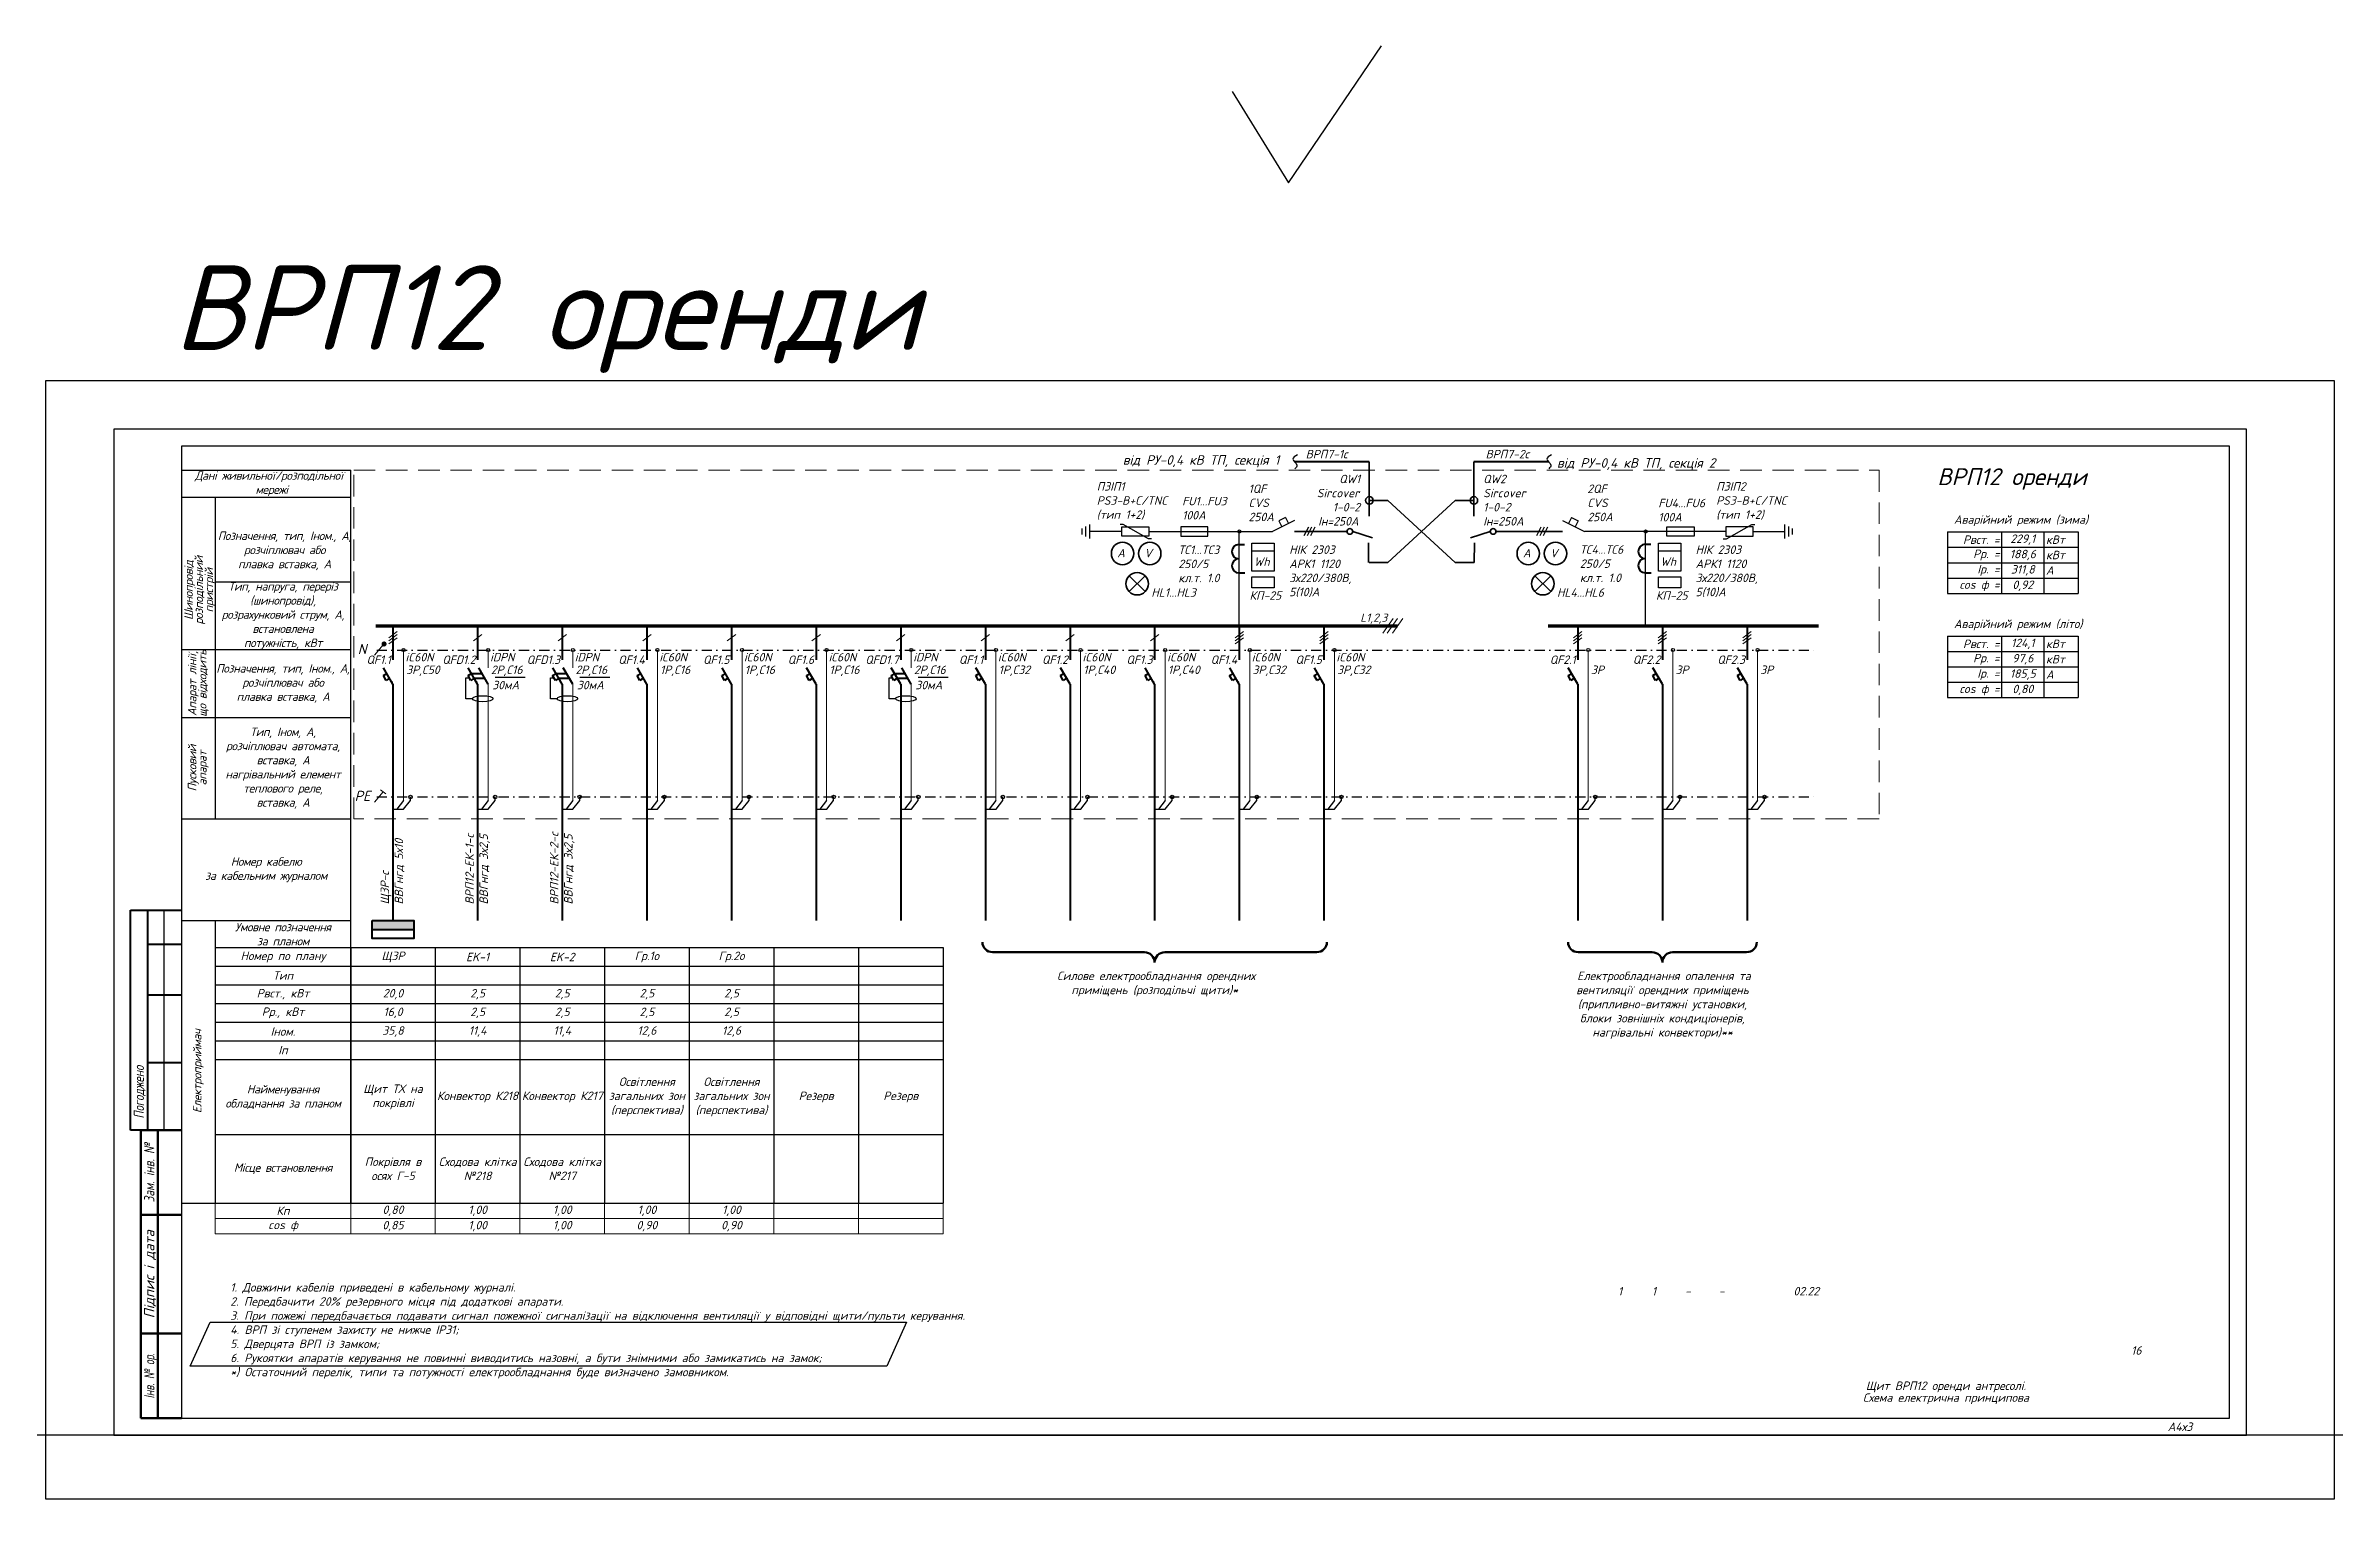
# Model space of a CAD drawing. Header units: millimetres. Extents: x -122434 to 1506205, y -201405 to 386015.
# Drawn here: x 1412399 to 1480002, y 152711 to 195623 of the extents above; entities that cross this region are included whole.
import ezdxf
from ezdxf.enums import TextEntityAlignment as Align

# ---------------------------------------------------------------- set-up
doc = ezdxf.new("R2010")
doc.units = ezdxf.units.MM
doc.linetypes.add('DASHDOTX2', pattern=[2, 1, -0.5, 0, -0.5])
doc.linetypes.add('DASHED', pattern=[9.525, 6.35, -3.175])
doc.layers.get('Defpoints').update_dxf_attribs({"color": 4})
for name, color, linetype in [('Cхема', 7, 'Continuous'), ('E_Зміни', 7, 'Continuous'), ('Схема', 7, 'Continuous')]:
    doc.layers.add(name, color=color, linetype=linetype)
doc.layers.add('Рамка внешняя', color=4, linetype='Continuous', lineweight=30, plot=False)
doc.styles.add('GOST 2.304', font='isocpeui.ttf')
doc.styles.add('ICO', font='isocpeui.ttf')
doc.styles.add('ГОСТ 2.304', font='isocpeui.ttf')
doc.styles.add('СГЕНЕРИР_СТИЛЬ_7', font='isocpeui.ttf')

msp = doc.modelspace()

# ---------------------------------------------------------------- texts
at = {"color": 3, "lineweight": 40, "style": 'GOST 2.304'}
msp.add_text('ВРП12 оренди', height=2500, dxfattribs=at).set_placement((1416172, 186643))
at = {"color": 0, "lineweight": 40}
for s, height, style, p in [('від РУ-0,4 кВ ТП, секція 1', 281.25, 'ГОСТ 2.304', (1444214, 183253, 0)), ('ВРП7-1с', 250, 'GOST 2.304', (1449618, 183442, 0)), ('ВРП7-2с', 250, 'GOST 2.304', (1454933, 183442, 0)), ('від РУ-0,4 кВ ТП, секція 2', 281.25, 'ГОСТ 2.304', (1457040, 183166, 0)), ('ВРП12 оренди', 500, 'GOST 2.304', (1468277, 182651))]:
    msp.add_text(s, height=height, dxfattribs=dict(at, style=style)).set_placement(p)
at = {"color": 7, "lineweight": 40, "style": 'ГОСТ 2.304'}
for s, p in [('А', (1444051, 180521, 0)), ('V', (1444852, 180521, 0)), ('Wh', (1448089, 180267, 0)), ('А', (1456036, 180521, 0)), ('V', (1456837, 180521, 0)), ('Wh', (1460094, 180267, 0)), ('HL1...HL3', (1445059, 179356, 0)), ('HL4...HL6', (1457044, 179356, 0))]:
    msp.add_text(s, height=250, dxfattribs=at).set_placement(p)
at = {"color": 0, "lineweight": 9, "style": 'ICO'}
for s, height, p in [('L1,2,3', 243.1, (1451230, 178617)), ('N', 300, (1421616, 177664)), ('PE', 300, (1421523, 173326))]:
    msp.add_text(s, height=height, dxfattribs=at).set_placement(p)
at = {"color": 7, "linetype": 'Continuous', "char_height": 250, "style": 'ГОСТ 2.304'}
for s, insert, width, attachment_point in [('{\\T0.95;Дані живильної/розподільної\\P мережі}', (1418996, 182692), 5000, 5), ('{\\C256;ПЗІП1\\PPS3-B+C/TNC\\P(тип 1+2)}', (1443445, 182185, 0), 4000, 4), ('{\\C256;1QF\\PCVS\\P250А}', (1447929, 182128, 0), 4000, 4), ('\\pi1820.9;{\\C256;QW1\\P\\pi1159.8;Sircover\\P\\pi1630.4;1-0-2\\P\\pi1199.2;Iн=250А}', (1448786, 182208, 0), 2434.76, 4), ('{\\C256;QW2\\PSircover\\P1-0-2\\PIн=250А}', (1454861, 182208, 0), 1827.7, 4), ('{\\C256;2QF\\PCVS\\P250А}', (1457938, 182128, 0), 4000, 4), ('{\\C256;ПЗІП2\\PPS3-B+C/TNC\\P(тип 1+2)}', (1461744, 182185, 0), 4000, 4), ('{\\C256;FU1...FU3\\P100А }', (1445969, 181971, 0), 1387.26, 4), ('{\\C256;FU4...FU6\\P100А }', (1460034, 181914), 1387.26, 4), ('{\\T0.95;Позначення, тип, Iном., А, розчіплювач або \\Pплавка вставка, А}', (1419451, 180710), 4089.88, 5), ('{\\T0.95;Тип, напруга, переріз (шинопровід), розрахунковий струм, А, встановлена \\Pпотужність, кВт}', (1419406, 178795), 4000, 5), ('{\\T0.95;Позначення, тип, Iном., А, розчіплювач або \\Pплавка вставка, А}', (1419406, 176795), 4000, 5), ('{\\T0.95;Тип, Iном, А,\\Pрозчіплювач автомата,\\Pвставка, А\\Pнагрівальний елемент теплового реле,\\Pвставка, А}', (1419406, 174295), 4000, 5), ('{\\T0.95;Номер кабелю \\Pза кабельним журналом}', (1418906, 171295), 5000, 5), ('{\\T0.95;Умовне позначення \\Pза планом}', (1419406, 169395), 4000, 5)]:
    msp.add_mtext(s, dxfattribs=dict(at, insert=insert, width=width, attachment_point=attachment_point))
at = {"ltscale": 100, "char_height": 250}
for s, width, insert, attachment_point, style in [('Аварійний режим (зима)', 4941.25, (1468767, 181759), 1, 'ГОСТ 2.304'), ('ТС1...ТС3\\P250/5 \\Pкл.т. 1.0', 1652.14, (1445856, 180868, 0), 1, 'ГОСТ 2.304'), ('НІК 2303 АРК1 1120\\P3х220/380В, 5(10)А', 1842.83, (1449130, 180871), 1, 'GOST 2.304'), ('ТС4...ТС6\\P250/5 \\Pкл.т. 1.0', 1652.14, (1457718, 180875, 0), 1, 'ГОСТ 2.304'), ('НІК 2303 АРК1 1120\\P3х220/380В, 5(10)А', 1842.83, (1461135, 180871), 1, 'GOST 2.304'), ('КП-25', 1652.14, (1447959, 179517, 0), 1, 'ГОСТ 2.304'), ('КП-25', 1652.14, (1459964, 179517, 0), 1, 'ГОСТ 2.304'), ('Аварійний режим (літо)', 4941.25, (1468767, 178682), 1, 'ГОСТ 2.304'), ('\\pxi0.3556;Силове електрообладнання орендних приміщень (розподільчі щити)*', 7429.18, (1445156, 168288, 0), 2, 'GOST 2.304'), ('\\pi88.9;Електрообладнання опалення та вентиляції орендних приміщень (припливно-витяжні установки, блоки зовнішніх кондиціонерів, нагрівальні конвектори)**', 5902.74, (1460156, 168288, 0), 2, 'GOST 2.304')]:
    msp.add_mtext_dynamic_manual_height_columns(s, width=width, gutter_width=1250, heights=[0], dxfattribs=dict(at, insert=insert, attachment_point=attachment_point, style=style))
at = {"color": 7, "linetype": 'Continuous', "char_height": 250, "attachment_point": 5, "rotation": 90, "line_spacing_factor": 0.72, "style": 'ГОСТ 2.304'}
for s, insert, width in [('{\\T0.95;Шинопровід\\Pрозподільний \\Pпристрій}', (1416951, 179545), 3500), ('{\\T0.95;Апарат лінії, що відходить}', (1416906, 176795), 2000), ('{\\T0.95;Пусковий \\Pапарат}', (1416906, 174295), 3000), ('{\\T0.95;Електроприймач}', (1416906, 165345), 8900)]:
    msp.add_mtext(s, dxfattribs=dict(at, insert=insert, width=width))
at = {"color": 2, "linetype": 'Continuous', "char_height": 250, "width": 4000, "attachment_point": 4, "rotation": 90, "style": 'ГОСТ 2.304'}
for s, insert in [('{\\C256;ВРП12-ЕК-1-c\\P\\pt3000;ВВГнгд 3х2,5}', (1425156, 170270)), ('{\\C256;ВРП12-ЕК-2-c\\P\\pt3000;ВВГнгд 3х2,5}', (1427656, 170270)), ('{\\C256;ЩЗР-с\\P\\pt3000;ВВГнгд 5х10}', (1422642, 170270))]:
    msp.add_mtext(s, dxfattribs=dict(at, insert=insert))
at = {"lineweight": 15, "insert": (1417849, 159091, 0), "char_height": 250, "width": 24025.59, "attachment_point": 1, "style": 'ГОСТ 2.304'}
msp.add_mtext('{\\C7;1. Довжини кабелів приведені в кабельному журналі}.\\P{\\C7;2. Передбачити 20% резервного місця під додаткові апарати.\\P}3. При пожежі передбачається подавати сигнал пожежної сигналізації на відключення вентиляції у відповідні щити/пульти керуван{\\C7;ня.\\P4. ВРП зі ступенем захисту не нижче IP31;\\P}5. Дверцята ВРП із замком;\\P6. Рукоятки апаратів керування не повинні виводитись назовні, а бути знімними або замикатись на замок;\\P*) Остаточний перелік, типи та потужності електрообладнання буде визначено замовником.', dxfattribs=at)
at = {"linetype": 'Continuous', "lineweight": 25, "char_height": 250, "attachment_point": 5, "line_spacing_factor": 0.84, "style": 'GOST 2.304'}
for s, insert, width in [('{\\C7;16}', (1474156, 157102), 1500), ('\\pi250;Щит ВРП12 оренди антресолі. \\PСхема електрична принципова', (1468406, 155852), 7000)]:
    msp.add_mtext(s, dxfattribs=dict(at, insert=insert, width=width))
at = {"layer": 'E_Зміни', "linetype": 'Continuous', "lineweight": 25, "char_height": 250, "width": 1000, "attachment_point": 5, "line_spacing_factor": 0.84, "style": 'GOST 2.304'}
for s, insert in [('{\\C7;1}', (1458906, 158852)), ('{\\C7;1}', (1459906, 158852)), ('{\\C7;02.22}', (1464406, 158852)), ('{\\C7;-}', (1460906, 158852)), ('{\\C7;-}', (1461906, 158852))]:
    msp.add_mtext(s, dxfattribs=dict(at, insert=insert))

# ---------------------------------------------------------------- blocks, each defined once
blk = doc.blocks.new('*T77')
at = {"color": 0, "lineweight": -2, "transparency": 16777216}
for p, q in [((0, 0), (4000, 0)), ((0, 0), (0, -7540)), ((6500, 0), (6500, -7540)), ((9000, 0), (9000, -7540)), ((11500, 0), (11500, -7540)), ((19000, 0), (19000, -7540)), ((0, -550), (21500, -550)), ((4000, -550), (4000, -7540)), ((14000, -550), (14000, -7540)), ((16500, -550), (16500, -7540)), ((21500, -550), (21500, -7540)), ((0, -1100), (21500, -1100)), ((0, -1650), (21500, -1650)), ((0, -2200), (4000, -2200)), ((6500, -2200), (21500, -2200)), ((0, -2750), (4000, -2750)), ((0, -3300), (21500, -3300)), ((0, -5515), (21500, -5515)), ((0, -7540), (21500, -7540))]:
    blk.add_line(p, q, dxfattribs=at)
at = {"color": 0, "linetype": 'ByBlock', "lineweight": -2, "transparency": 16777216}
for p, q in [((4000, 0), (21500, 0)), ((4000, 0), (4000, -550)), ((14000, 0), (14000, -550)), ((16500, 0), (16500, -550)), ((21500, 0), (21500, -550)), ((4000, -2200), (6500, -2200)), ((4000, -2750), (21500, -2750))]:
    blk.add_line(p, q, dxfattribs=at)
at = {"layer": 'Defpoints', "color": 8, "linetype": 'ByBlock', "lineweight": 0, "transparency": 16777216}
for p, q in [((0, -7540), (0, -8447)), ((0, -7994), (21500, -7994)), ((4000, -7540), (4000, -8447)), ((6500, -7540), (6500, -8447)), ((9000, -7540), (9000, -8447)), ((11500, -7540), (11500, -8447)), ((14000, -7540), (14000, -8447)), ((16500, -7540), (16500, -8447)), ((19000, -7540), (19000, -8447)), ((21500, -7540), (21500, -8447)), ((0, -8447), (21500, -8447))]:
    blk.add_line(p, q, dxfattribs=at)
at = {"color": 0, "transparency": 16777216, "char_height": 250, "attachment_point": 5, "style": 'ГОСТ 2.304'}
for s, insert, width in [('Номер по плану', (2000, -275), 3880), ('ЩЗР', (5250, -275), 2380), ('EK-1', (7750, -275), 2380), ('EK-2', (10250, -275), 2380), ('Гр.1о', (12750, -275), 2380), ('Гр.2о', (15250, -275), 2380), ('Рвст., кВт', (2000, -1375), 3880), ('Тип', (2000, -825), 3880), ('20,0', (5250, -1375), 2380), ('2,5', (7750, -1375), 2380), ('2,5', (10250, -1375), 2380), ('2,5', (12750, -1375), 2380), ('2,5', (15250, -1375), 2380), ('Рр., кВт', (2000, -1925), 3880), ('16,0', (5250, -1925), 2380), ('2,5', (7750, -1925), 2380), ('2,5', (10250, -1925), 2380), ('2,5', (12750, -1925), 2380), ('2,5', (15250, -1925), 2380), ('Іном.', (2000, -2475), 3880), ('35,8', (5250, -2475), 2380), ('11,4', (7750, -2475), 2380), ('11,4', (10250, -2475), 2380), ('12,6', (12750, -2475), 2380), ('12,6', (15250, -2475), 2380), ('Іп', (2000, -3025), 3880), ('{\\T0.95;\\C7;Найменування обладнання за планом}', (2000, -4408), 3880), ('Щит ТХ на покрівлі', (5250, -4408), 2380), ('Освітлення загальних зон (перспектива)', (12750, -4408), 2380), ('Освітлення загальних зон (перспектива)', (15250, -4408), 2380), ('Конвектор К218', (7750, -4408), 2380), ('Конвектор К217', (10250, -4408), 2380), ('Резерв', (17750, -4408), 2380), ('Резерв', (20250, -4408), 2380), ('{\\T0.95;\\C7;Місце встановлення}', (2000, -6528), 3880), ('Покрівля в осях Г-5', (5250, -6528), 2380), ('Сходова клітка №218 ', (7750, -6528), 2380), ('Сходова клітка №217 ', (10250, -6528), 2380)]:
    blk.add_mtext(s, dxfattribs=dict(at, insert=insert, width=width))
at = {"color": 7, "true_color": 0xffffff, "transparency": 16777216, "char_height": 250, "attachment_point": 5, "style": 'ГОСТ 2.304'}
for s, insert, width in [('cos ф', (2000, -8220), 3880), ('Кп', (2000, -7767), 3880), ('0,85', (5250, -8220), 2380), ('0,80', (5250, -7767), 2380), ('1,00', (7750, -7767), 2380), ('1,00', (7750, -8220), 2380), ('1,00', (10250, -7767), 2380), ('1,00', (10250, -8220), 2380), ('0,90', (12750, -8220), 2380), ('1,00', (12750, -7767), 2380), ('0,90', (15250, -8220), 2380), ('1,00', (15250, -7767), 2380)]:
    blk.add_mtext(s, dxfattribs=dict(at, insert=insert, width=width))
blk = doc.blocks.new('*U159')
at = {"color": 0, "lineweight": 40}
for p, q in [((0, 0), (0, -1005)), ((0, -1720), (-280, -1240)), ((311, -1720), (31, -1240)), ((-284, -1468), (-180, -1408)), ((-204, -1607), (-284, -1468)), ((-100, -1547), (-204, -1607)), ((-181, -1409), (130, -1409)), ((-100, -1547), (210, -1547))]:
    blk.add_line(p, q, dxfattribs=at)
at = {"color": 0, "lineweight": 13}
blk.add_line((-124, -441), (124, -256), dxfattribs=at)
at = {"color": 0, "lineweight": 9}
for p, q in [((311, -711), (311, -1240)), ((311, -2461), (311, -1720)), ((311, -2941), (311, -2461)), ((311, -5151), (311, -2941))]:
    blk.add_line(p, q, dxfattribs=at)
at = {"lineweight": 40}
for p, q in [((0, -1720), (0, -2226)), ((0, -2226), (0, -2941)), ((0, -2941), (0, -4529))]:
    blk.add_line(p, q, dxfattribs=at)
blk.add_line((516, -1512), (1402, -1512))
at = {"color": 0}
blk.add_lwpolyline([(-151, -2149), (-346, -2149), (-346, -1537), (-244, -1537)], dxfattribs=at)
blk.add_circle((311, -711), 46.3, dxfattribs=at)
blk.add_ellipse((153, -2149), major_axis=(-304, 0), ratio=0.29336, dxfattribs=at)
at = {"color": 0, "lineweight": 40}
blk.add_point((-37, -1659), dxfattribs=at)
at = {"style": 'ГОСТ 2.304'}
blk.add_attdef('QF', text='', height=250, dxfattribs=at).set_placement((-61, -997), align=Align.MIDDLE_RIGHT)
at = {"lineweight": 50, "style": 'ГОСТ 2.304'}
for tag, p in [('CURRENT', (391, -1419)), ('ТYPE', (369, -1046)), ('D_CURRENT', (432, -1871))]:
    blk.add_attdef(tag, p, '', height=250, dxfattribs=at)
blk = doc.blocks.new('*U161')
at = {"color": 0, "lineweight": 40}
for p, q in [((0, 0), (0, -1005)), ((0, -1720), (-280, -1240)), ((-284, -1468), (-180, -1408)), ((-204, -1607), (-284, -1468)), ((-100, -1547), (-204, -1607))]:
    blk.add_line(p, q, dxfattribs=at)
at = {"color": 0, "lineweight": 13}
blk.add_line((-124, -441), (124, -256), dxfattribs=at)
at = {"color": 0, "lineweight": 9}
for p, q in [((311, -711), (311, -1240)), ((311, -1240), (311, -1720)), ((311, -2461), (311, -1720)), ((311, -2941), (311, -2461)), ((311, -5151), (311, -2941))]:
    blk.add_line(p, q, dxfattribs=at)
at = {"lineweight": 40}
for p, q in [((0, -1720), (0, -2226)), ((0, -2226), (0, -2941)), ((0, -2941), (0, -4529))]:
    blk.add_line(p, q, dxfattribs=at)
at = {"color": 0}
blk.add_circle((311, -711), 46.3, dxfattribs=at)
at = {"color": 0, "lineweight": 40}
blk.add_point((-37, -1659), dxfattribs=at)
at = {"style": 'ГОСТ 2.304'}
blk.add_attdef('QF', text='', height=250, dxfattribs=at).set_placement((-61, -997), align=Align.MIDDLE_RIGHT)
at = {"lineweight": 50, "style": 'ГОСТ 2.304'}
for tag, p in [('CURRENT', (391, -1419)), ('ТYPE', (369, -1046))]:
    blk.add_attdef(tag, p, '', height=250, dxfattribs=at)
blk = doc.blocks.new('*T78')
at = {"color": 0, "lineweight": -2, "transparency": 16777216}
for p, q in [((0, 0), (1600, 0)), ((0, 0), (0, -1813)), ((1600, 0), (1600, -1813)), ((2850, 0), (3860, 0)), ((2850, 0), (2850, -1813)), ((3860, 0), (3860, -1813)), ((0, -453), (3860, -453)), ((0, -907), (3860, -907)), ((0, -1360), (3860, -1360)), ((0, -1813), (3860, -1813))]:
    blk.add_line(p, q, dxfattribs=at)
at = {"color": 0, "linetype": 'ByBlock', "lineweight": -2, "transparency": 16777216}
blk.add_line((1600, 0), (2850, 0), dxfattribs=at)
at = {"color": 0, "transparency": 16777216, "char_height": 250, "style": 'ГОСТ 2.304'}
for s, insert, width, attachment_point in [('Рвст. =', (1540, -227), 1480, 6), ('Рр. =', (1540, -680), 1480, 6), ('229,1', (2225, -227), 1130, 5), ('188,6', (2225, -680), 1130, 5), ('кВт', (2910, -227), 890, 4), ('кВт', (2910, -680), 890, 4), ('Ір. =', (1540, -1133), 1480, 6), ('311,8', (2225, -1133), 1130, 5), ('А', (2910, -1133), 890, 4), ('сos ф =', (1540, -1587), 1480, 6), ('0,92', (2225, -1587), 1130, 5)]:
    blk.add_mtext(s, dxfattribs=dict(at, insert=insert, width=width, attachment_point=attachment_point))
blk = doc.blocks.new('*U160')
at = {"color": 0, "lineweight": 40}
for p, q in [((0, 0), (0, -1005)), ((0, -1720), (-280, -1240)), ((-284, -1468), (-180, -1408)), ((-204, -1607), (-284, -1468)), ((-100, -1547), (-204, -1607))]:
    blk.add_line(p, q, dxfattribs=at)
at = {"color": 0, "lineweight": 13}
for p, q in [((-124, -348), (124, -163)), ((-124, -441), (124, -256)), ((-124, -533), (124, -348))]:
    blk.add_line(p, q, dxfattribs=at)
at = {"color": 0, "lineweight": 9}
for p, q in [((311, -711), (311, -1240)), ((311, -1240), (311, -1720)), ((311, -2461), (311, -1720)), ((311, -2941), (311, -2461)), ((311, -5151), (311, -2941))]:
    blk.add_line(p, q, dxfattribs=at)
at = {"lineweight": 40}
for p, q in [((0, -1720), (0, -2226)), ((0, -2226), (0, -2941)), ((0, -2941), (0, -4529))]:
    blk.add_line(p, q, dxfattribs=at)
at = {"color": 0}
blk.add_circle((311, -711), 46.3, dxfattribs=at)
at = {"color": 0, "lineweight": 40}
blk.add_point((-37, -1659), dxfattribs=at)
at = {"style": 'ГОСТ 2.304'}
blk.add_attdef('QF', text='', height=250, dxfattribs=at).set_placement((-61, -997), align=Align.MIDDLE_RIGHT)
at = {"lineweight": 50, "style": 'ГОСТ 2.304'}
for tag, p in [('CURRENT', (391, -1419)), ('ТYPE', (369, -1046))]:
    blk.add_attdef(tag, p, '', height=250, dxfattribs=at)
blk = doc.blocks.new('Рамка А4х3')
at = {"lineweight": 40}
for p, q in [((4.94, 90), (4.94, 155)), ((4.94, 155), (19.94, 155)), ((9.94, 155), (9.94, 90)), ((9.94, 145), (19.94, 145)), ((9.94, 130), (19.94, 130)), ((9.94, 110), (19.94, 110)), ((19.94, 90), (4.94, 90))]:
    blk.add_line(p, q, dxfattribs=at)
at = {"lineweight": 25}
blk.add_line((14.94, 90), (14.94, 155), dxfattribs=at)
at = {"linetype": 'Continuous', "lineweight": 60}
for p, q in [((8, 5), (8, 90)), ((8, 90), (20, 90)), ((8, 90), (20, 90)), ((13, 5), (13, 90)), ((8, 65), (20, 65)), ((8, 30), (20, 30)), ((20, 5), (8, 5))]:
    blk.add_line(p, q, dxfattribs=at)
at = {"lineweight": 30, "ltscale": 100}
blk.add_lwpolyline([(20, 5), (625, 5), (625, 292), (20, 292)], close=True, dxfattribs=at)
at = {"layer": 'Рамка внешняя', "ltscale": 100}
blk.add_lwpolyline([(0, 0), (630, 0), (630, 297), (0, 297)], close=True, dxfattribs=at)
at = {"linetype": 'Continuous', "lineweight": 25, "style": 'СГЕНЕРИР_СТИЛЬ_7'}
for s, width, p in [('Погоджено', 0.8, (7.44, 101.27)), ('Зам. інв. №', 0.8, (10.5, 77.5)), ('Інв. № ор.', 0.7, (10.5, 17.5))]:
    blk.add_text(s, height=3, rotation=90, dxfattribs=dict(at, width=width)).set_placement(p, align=Align.MIDDLE_CENTER)
blk.add_text('Підпис і дата', height=3, rotation=90, dxfattribs=at).set_placement((10.5, 47.5), align=Align.MIDDLE_CENTER)
at = {"layer": 'Схема', "linetype": 'Continuous', "style": 'ГОСТ 2.304'}
blk.add_text('А4х3', height=2.5, dxfattribs=at).set_placement((606.77, 1.24))
blk = doc.blocks.new('A$C442E4698')
at = {"xscale": 100, "yscale": 100, "zscale": 100}
blk.add_blockref('Рамка А4х3', (0, 0), dxfattribs=at)
blk = doc.blocks.new('*T179')
at = {"color": 0, "lineweight": -2, "transparency": 16777216}
for p, q in [((0, 0), (1600, 0)), ((0, 0), (0, -1813)), ((1600, 0), (1600, -1813)), ((2850, 0), (3860, 0)), ((2850, 0), (2850, -1813)), ((3860, 0), (3860, -1813)), ((0, -453), (3860, -453)), ((0, -907), (3860, -907)), ((0, -1360), (3860, -1360)), ((0, -1813), (3860, -1813))]:
    blk.add_line(p, q, dxfattribs=at)
at = {"color": 0, "linetype": 'ByBlock', "lineweight": -2, "transparency": 16777216}
blk.add_line((1600, 0), (2850, 0), dxfattribs=at)
at = {"color": 0, "transparency": 16777216, "char_height": 250, "style": 'ГОСТ 2.304'}
for s, insert, width, attachment_point in [('Рвст. =', (1540, -227), 1480, 6), ('Рр. =', (1540, -680), 1480, 6), ('124,1', (2225, -227), 1130, 5), ('97,6', (2225, -680), 1130, 5), ('кВт', (2910, -227), 890, 4), ('кВт', (2910, -680), 890, 4), ('Ір. =', (1540, -1133), 1480, 6), ('185,5', (2225, -1133), 1130, 5), ('А', (2910, -1133), 890, 4), ('сos ф =', (1540, -1587), 1480, 6), ('0,80', (2225, -1587), 1130, 5)]:
    blk.add_mtext(s, dxfattribs=dict(at, insert=insert, width=width, attachment_point=attachment_point))

# ---------------------------------------------------------------- hatches: boundary and pattern name
at = {"lineweight": 40}
h = msp.add_hatch(color=256, dxfattribs=at)
h.dxf.hatch_style = 1
h.paths.add_polyline_path([(1423269, 169795), (1422044, 169795), (1422044, 169532), (1423269, 169532)])

# ---------------------------------------------------------------- linework, layer by layer
at = {"lineweight": 40, "ltscale": 300}
for p, q in [((1451491, 183343), (1449288, 183343)), ((1456791, 183343), (1454587, 183343)), ((1422656, 173965), (1422656, 169795)), ((1425156, 173965), (1425156, 169795)), ((1427656, 173965), (1427656, 169795)), ((1430156, 173965), (1430156, 169795)), ((1432656, 173965), (1432656, 169795)), ((1435156, 173965), (1435156, 169795)), ((1437656, 173965), (1437656, 169795)), ((1440156, 173965), (1440156, 169795)), ((1442656, 173965), (1442656, 169795)), ((1445156, 173965), (1445156, 169795)), ((1447656, 173965), (1447656, 169795)), ((1450156, 173965), (1450156, 169795)), ((1457656, 173965), (1457656, 169795)), ((1460156, 173965), (1460156, 169795)), ((1462656, 173965), (1462656, 169795))]:
    msp.add_line(p, q, dxfattribs=at)
at = {"color": 7, "ltscale": 300}
for p, q in [((1416406, 183092), (1421406, 183092)), ((1416406, 183092), (1416406, 161452)), ((1421406, 161452), (1421406, 183092)), ((1416406, 182292), (1421406, 182292)), ((1417406, 182292), (1417406, 177795)), ((1417406, 179795), (1421406, 179795)), ((1416406, 177795), (1421406, 177795)), ((1417406, 177795), (1417406, 175795)), ((1416406, 175795), (1421406, 175795)), ((1417406, 175795), (1417406, 172795)), ((1416406, 172795), (1421406, 172795)), ((1416406, 169795), (1421406, 169795)), ((1416406, 169795), (1421406, 169795)), ((1417406, 169795), (1417406, 168995)), ((1416406, 161452), (1417406, 161455))]:
    msp.add_line(p, q, dxfattribs=at)
at = {"color": 7, "lineweight": 30, "ltscale": 300}
for p, q in [((1444184, 181283), (1443241, 181283)), ((1444223, 181484), (1444134, 181484)), ((1444973, 181070), (1444223, 181484)), ((1444984, 181283), (1448634, 181283)), ((1462033, 181283), (1457860, 181283)), ((1462044, 181070), (1462794, 181484)), ((1462794, 181484), (1462883, 181484)), ((1462833, 181283), (1463776, 181283)), ((1445063, 181070), (1444973, 181070)), ((1448031, 180714), (1448691, 180714)), ((1460036, 180714), (1460696, 180714)), ((1461954, 181070), (1462044, 181070))]:
    msp.add_line(p, q, dxfattribs=at)
at = {"color": 0, "lineweight": 30, "ltscale": 300}
for p, q in [((1447656, 178494), (1447656, 181283)), ((1449288, 181610), (1448634, 181283)), ((1449018, 181697), (1448824, 181600)), ((1448824, 181600), (1448913, 181422)), ((1449018, 181697), (1449107, 181519)), ((1457200, 181610), (1457854, 181283)), ((1457470, 181697), (1457381, 181519)), ((1457470, 181697), (1457664, 181600)), ((1457664, 181600), (1457575, 181422)), ((1459661, 178494), (1459661, 181283))]:
    msp.add_line(p, q, dxfattribs=at)
at = {"color": 0, "ltscale": 300}
for p, q in [((1449696, 181414), (1449565, 181152)), ((1449794, 181414), (1449663, 181152)), ((1449892, 181414), (1449761, 181152)), ((1456568, 181414), (1456437, 181152)), ((1456666, 181414), (1456535, 181152)), ((1456764, 181414), (1456633, 181152)), ((1422647, 173084), (1422971, 173084)), ((1422967, 173343), (1422770, 173084)), ((1422971, 173084), (1423173, 173344)), ((1423173, 173344), (1423173, 173444)), ((1425147, 173084), (1425471, 173084)), ((1425467, 173343), (1425270, 173084)), ((1425471, 173084), (1425673, 173344)), ((1425673, 173344), (1425673, 173444)), ((1427647, 173084), (1427971, 173084)), ((1427967, 173343), (1427770, 173084)), ((1427971, 173084), (1428173, 173344)), ((1428173, 173344), (1428173, 173444)), ((1430147, 173084), (1430471, 173084)), ((1430467, 173343), (1430270, 173084)), ((1430471, 173084), (1430673, 173344)), ((1430673, 173344), (1430673, 173444)), ((1432647, 173084), (1432971, 173084)), ((1432967, 173343), (1432770, 173084)), ((1432971, 173084), (1433173, 173344)), ((1433173, 173344), (1433173, 173444)), ((1435147, 173084), (1435471, 173084)), ((1435467, 173343), (1435270, 173084)), ((1435471, 173084), (1435673, 173344)), ((1435673, 173344), (1435673, 173444)), ((1437647, 173084), (1437971, 173084)), ((1437967, 173343), (1437770, 173084)), ((1437971, 173084), (1438173, 173344)), ((1438173, 173344), (1438173, 173444)), ((1440147, 173084), (1440471, 173084)), ((1440467, 173343), (1440270, 173084)), ((1440471, 173084), (1440673, 173344)), ((1440673, 173344), (1440673, 173444)), ((1442647, 173084), (1442971, 173084)), ((1442967, 173343), (1442770, 173084)), ((1442971, 173084), (1443173, 173344)), ((1443173, 173344), (1443173, 173444)), ((1445147, 173084), (1445471, 173084)), ((1445467, 173343), (1445270, 173084)), ((1445471, 173084), (1445673, 173344)), ((1445673, 173344), (1445673, 173444)), ((1447647, 173084), (1447971, 173084)), ((1447967, 173343), (1447770, 173084)), ((1447971, 173084), (1448173, 173344)), ((1448173, 173344), (1448173, 173444)), ((1450147, 173084), (1450471, 173084)), ((1450467, 173343), (1450270, 173084)), ((1450471, 173084), (1450673, 173344)), ((1450673, 173344), (1450673, 173444)), ((1457647, 173084), (1457971, 173084)), ((1457967, 173343), (1457770, 173084)), ((1457971, 173084), (1458173, 173344)), ((1458173, 173344), (1458173, 173444)), ((1460147, 173084), (1460471, 173084)), ((1460467, 173343), (1460270, 173084)), ((1460471, 173084), (1460673, 173344)), ((1460673, 173344), (1460673, 173444)), ((1462647, 173084), (1462971, 173084)), ((1462967, 173343), (1462770, 173084)), ((1462971, 173084), (1463173, 173344)), ((1463173, 173344), (1463173, 173444))]:
    msp.add_line(p, q, dxfattribs=at)
at = {"color": 7, "lineweight": 40, "ltscale": 300}
for p, q in [((1447646, 180899), (1447810, 180899)), ((1459651, 180904), (1459815, 180904)), ((1447646, 180059), (1447816, 180059)), ((1459651, 180064), (1459821, 180064))]:
    msp.add_line(p, q, dxfattribs=at)
at = {"lineweight": 15, "ltscale": 300}
for p, q in [((1452200, 178713), (1451894, 178276)), ((1452334, 178713), (1452028, 178276)), ((1452491, 178713), (1452185, 178276))]:
    msp.add_line(p, q, dxfattribs=at)
at = {"color": 0, "linetype": 'DASHDOTX2', "ltscale": 300}
msp.add_line((1422175, 177783), (1464776, 177783), dxfattribs=at)
at = {"linetype": 'DASHDOTX2', "ltscale": 300}
msp.add_line((1422175, 173444), (1464776, 173444), dxfattribs=at)
at = {"lineweight": 40, "ltscale": 200}
msp.add_line((1422044, 169532), (1423269, 169532), dxfattribs=at)
msp.add_xline((1302, 154602), (-1, 0))
at = {"color": 3}
msp.add_lwpolyline([(1447444, 194273), (1449106, 191574), (1451859, 195623)], dxfattribs=at)
msp.add_lwpolyline([(1412399, 185736), (1480002, 185736), (1480002, 152711), (1412399, 152711)], close=True, dxfattribs=at)
at = {"linetype": 'DASHED', "lineweight": 18, "ltscale": 100}
msp.add_lwpolyline([(1421496, 183093), (1466558, 183093), (1466558, 172795), (1421496, 172795)], close=True, dxfattribs=at)
at = {"color": 7, "lineweight": 30, "ltscale": 100}
for points in [[(1443014, 181194), (1443014, 181372)], [(1443127, 181137), (1443127, 181429)], [(1443241, 181080), (1443241, 181486)], [(1463776, 181080), (1463776, 181486)], [(1463890, 181137), (1463890, 181429)], [(1464003, 181194), (1464003, 181372)]]:
    msp.add_lwpolyline(points, dxfattribs=at)
for points in [[(1444184, 181146), (1444184, 181420), (1444984, 181420), (1444984, 181146)], [(1446727, 181146), (1446727, 181420), (1445928, 181420), (1445928, 181146)], [(1460290, 181146), (1460290, 181420), (1461089, 181420), (1461089, 181146)], [(1462833, 181146), (1462833, 181420), (1462033, 181420), (1462033, 181146)], [(1448031, 180942), (1448691, 180942), (1448691, 180109), (1448031, 180109)], [(1460036, 180942), (1460696, 180942), (1460696, 180109), (1460036, 180109)], [(1448031, 179942), (1448691, 179942), (1448691, 179616), (1448031, 179616)], [(1460036, 179942), (1460696, 179942), (1460696, 179616), (1460036, 179616)]]:
    msp.add_lwpolyline(points, close=True, dxfattribs=at)
at = {"color": 0, "lineweight": 40, "ltscale": 100, "const_width": 100}
for points in [[(1422149, 178494), (1452338, 178494)], [(1456776, 178494), (1464776, 178494)]]:
    msp.add_lwpolyline(points, dxfattribs=at)
at = {"lineweight": 20, "ltscale": 100}
for points in [[(1422366, 177933), (1422110, 177633)], [(1422366, 173595), (1422110, 173295)], [(1422363, 173598), (1422444, 173534), (1422289, 173655)]]:
    msp.add_lwpolyline(points, dxfattribs=at)
at = {"lineweight": 9, "ltscale": 100, "const_width": 75}
msp.add_lwpolyline([(1422355, 177961, 1), (1422430, 177961, 1)], format="xyb", close=True, dxfattribs=at)
at = {"lineweight": 40, "ltscale": 50}
msp.add_lwpolyline([(1422044, 169795), (1423269, 169795), (1423269, 169269), (1422044, 169269)], close=True, dxfattribs=at)
at = {"lineweight": 50, "ltscale": 100}
for points in [[(1440368, 168861), (1444855, 168861)], [(1445457, 168861), (1449944, 168861)], [(1457668, 168861), (1459855, 168861)], [(1460457, 168861), (1462644, 168861)]]:
    msp.add_lwpolyline(points, dxfattribs=at)
at = {"color": 0, "lineweight": 30}
for centre in [(1447656, 181283, 0), (1459661, 181283, 0)]:
    msp.add_circle(centre, 46.3, dxfattribs=at)
at = {"color": 0}
for centre in [(1423173, 173444), (1425673, 173444), (1428173, 173444), (1430673, 173444), (1433173, 173444), (1435673, 173444), (1438173, 173444), (1440673, 173444), (1443173, 173444), (1445673, 173444), (1448173, 173444), (1450673, 173444), (1458173, 173444), (1460673, 173444), (1463173, 173444)]:
    msp.add_circle(centre, 51.8, dxfattribs=at)
at = {"color": 7, "lineweight": 40}
for centre in [(1447646, 180688, 0), (1459651, 180693, 0), (1447646, 180269, 0), (1459651, 180274, 0)]:
    msp.add_arc(centre, 211, 90, 270, dxfattribs=at)
at = {"lineweight": 50}
for centre, start, end in [((1440368, 169162), 180, 270), ((1449944, 169162), 270, 0), ((1457668, 169162), 180, 270), ((1462644, 169162), 270, 0), ((1444855, 168560), 0, 90), ((1445457, 168560), 90, 180), ((1459855, 168560), 0, 90), ((1460457, 168560), 90, 180)]:
    msp.add_arc(centre, 301, start, end, dxfattribs=at)
at = {"color": 7}
for points in [[(1449377, 183541, 0), (1449234, 183419, 0), (1449361, 183238, 0), (1449298, 183132, 0)], [(1456880, 183541, 0), (1456737, 183419, 0), (1456864, 183238, 0), (1456801, 183132, 0)]]:
    msp.add_spline(points, degree=3, dxfattribs=at)
at = {"layer": 'Cхема', "lineweight": 35}
for p, q in [((1451491, 183343), (1451491, 181735)), ((1454587, 183343), (1454587, 181735)), ((1451488, 182201), (1452043, 182201)), ((1452043, 182201), (1454035, 180364)), ((1454035, 182201), (1452043, 180364)), ((1454587, 182201), (1454035, 182201)), ((1450839, 181283), (1449288, 181283)), ((1451589, 181091), (1451006, 181283)), ((1454489, 181091), (1455072, 181283)), ((1455239, 181283), (1457200, 181283)), ((1451478, 180950), (1451478, 180364)), ((1454600, 180950), (1454591, 180364)), ((1444873, 179507), (1444404, 179976)), ((1444404, 179507), (1444873, 179976)), ((1451491, 180364), (1452043, 180364)), ((1454591, 180364), (1454035, 180364)), ((1456858, 179507), (1456389, 179976)), ((1456389, 179507), (1456858, 179976))]:
    msp.add_line(p, q, dxfattribs=at)
for centre, radius in [((1451500, 182201, 0), 111), ((1451500, 182201, 0), 111), ((1454587, 182201, 0), 111), ((1454587, 182201, 0), 111), ((1450923, 181283, 0), 83.3), ((1455155, 181283, 0), 83.3), ((1444209, 180631, 0), 332), ((1445011, 180631, 0), 332), ((1456194, 180631, 0), 332), ((1456996, 180631, 0), 332), ((1444639, 179741, 0), 332), ((1456624, 179741, 0), 332)]:
    msp.add_circle(centre, radius, dxfattribs=at)
at = {"layer": 'E_Зміни', "color": 1}
msp.add_lwpolyline([(1417251, 157933), (1437830, 157933), (1437248, 156636), (1416669, 156636)], close=True, dxfattribs=at)

# ---------------------------------------------------------------- block references
at = {"color": 1, "lineweight": 35}
msp.add_blockref('A$C442E4698', (1414406, 154602), dxfattribs=at)
for name, p in [('*T78', (1468577, 181268)), ('*T179', (1468577, 178191)), ('*T77', (1417406, 168995))]:
    msp.add_blockref(name, p)
at = {"lineweight": 50}
for name, p, values in [('*U160', (1422656, 178494), {'QF': 'QF1.1', 'ТYPE': 'iC60N', 'CURRENT': '3P,С50'}), ('*U159', (1425156, 178494), {'QF': 'QFD1.2', 'ТYPE': 'iDPN', 'CURRENT': '2P,С16', 'D_CURRENT': '30мА'}), ('*U159', (1427656, 178494), {'QF': 'QFD1.3', 'ТYPE': 'iDPN', 'CURRENT': '2P,С16', 'D_CURRENT': '30мА'}), ('*U161', (1430156, 178494), {'QF': 'QF1.4', 'ТYPE': 'iС60N', 'CURRENT': '1P,С16'}), ('*U161', (1432656, 178494), {'QF': 'QF1.5', 'ТYPE': 'iС60N', 'CURRENT': '1P,С16'}), ('*U161', (1435156, 178494), {'QF': 'QF1.6', 'ТYPE': 'iС60N', 'CURRENT': '1P,С16'}), ('*U159', (1437656, 178494), {'QF': 'QFD1.7', 'ТYPE': 'iDPN', 'CURRENT': '2P,С16', 'D_CURRENT': '30мА'}), ('*U161', (1440156, 178494), {'QF': 'QF1.1', 'ТYPE': 'iC60N', 'CURRENT': '1P,С32'}), ('*U161', (1442656, 178494), {'QF': 'QF1.2', 'ТYPE': 'iC60N', 'CURRENT': '1P,С40'}), ('*U161', (1445156, 178494), {'QF': 'QF1.3', 'ТYPE': 'iC60N', 'CURRENT': '1P,С40'}), ('*U160', (1447656, 178494), {'QF': 'QF1.4', 'ТYPE': 'iC60N', 'CURRENT': '3P,С32'}), ('*U160', (1450156, 178494), {'QF': 'QF1.5', 'ТYPE': 'iC60N', 'CURRENT': '3P,С32'}), ('*U160', (1457656, 178494), {'QF': 'QF2.1', 'CURRENT': '3P'}), ('*U160', (1460156, 178494), {'QF': 'QF2.2', 'CURRENT': '3P'}), ('*U160', (1462656, 178494), {'QF': 'QF2.3', 'CURRENT': '3P'})]:
    msp.add_blockref(name, p, dxfattribs=at).add_auto_attribs(values)

msp.set_redraw_order([(e.dxf.handle, doc.entitydb.next_handle()) for e in msp.query("TEXT MTEXT ATTDEF DIMENSION ARC_DIMENSION")])  # texts and dimensions are drawn at this point

doc.saveas('drawing.dxf')
